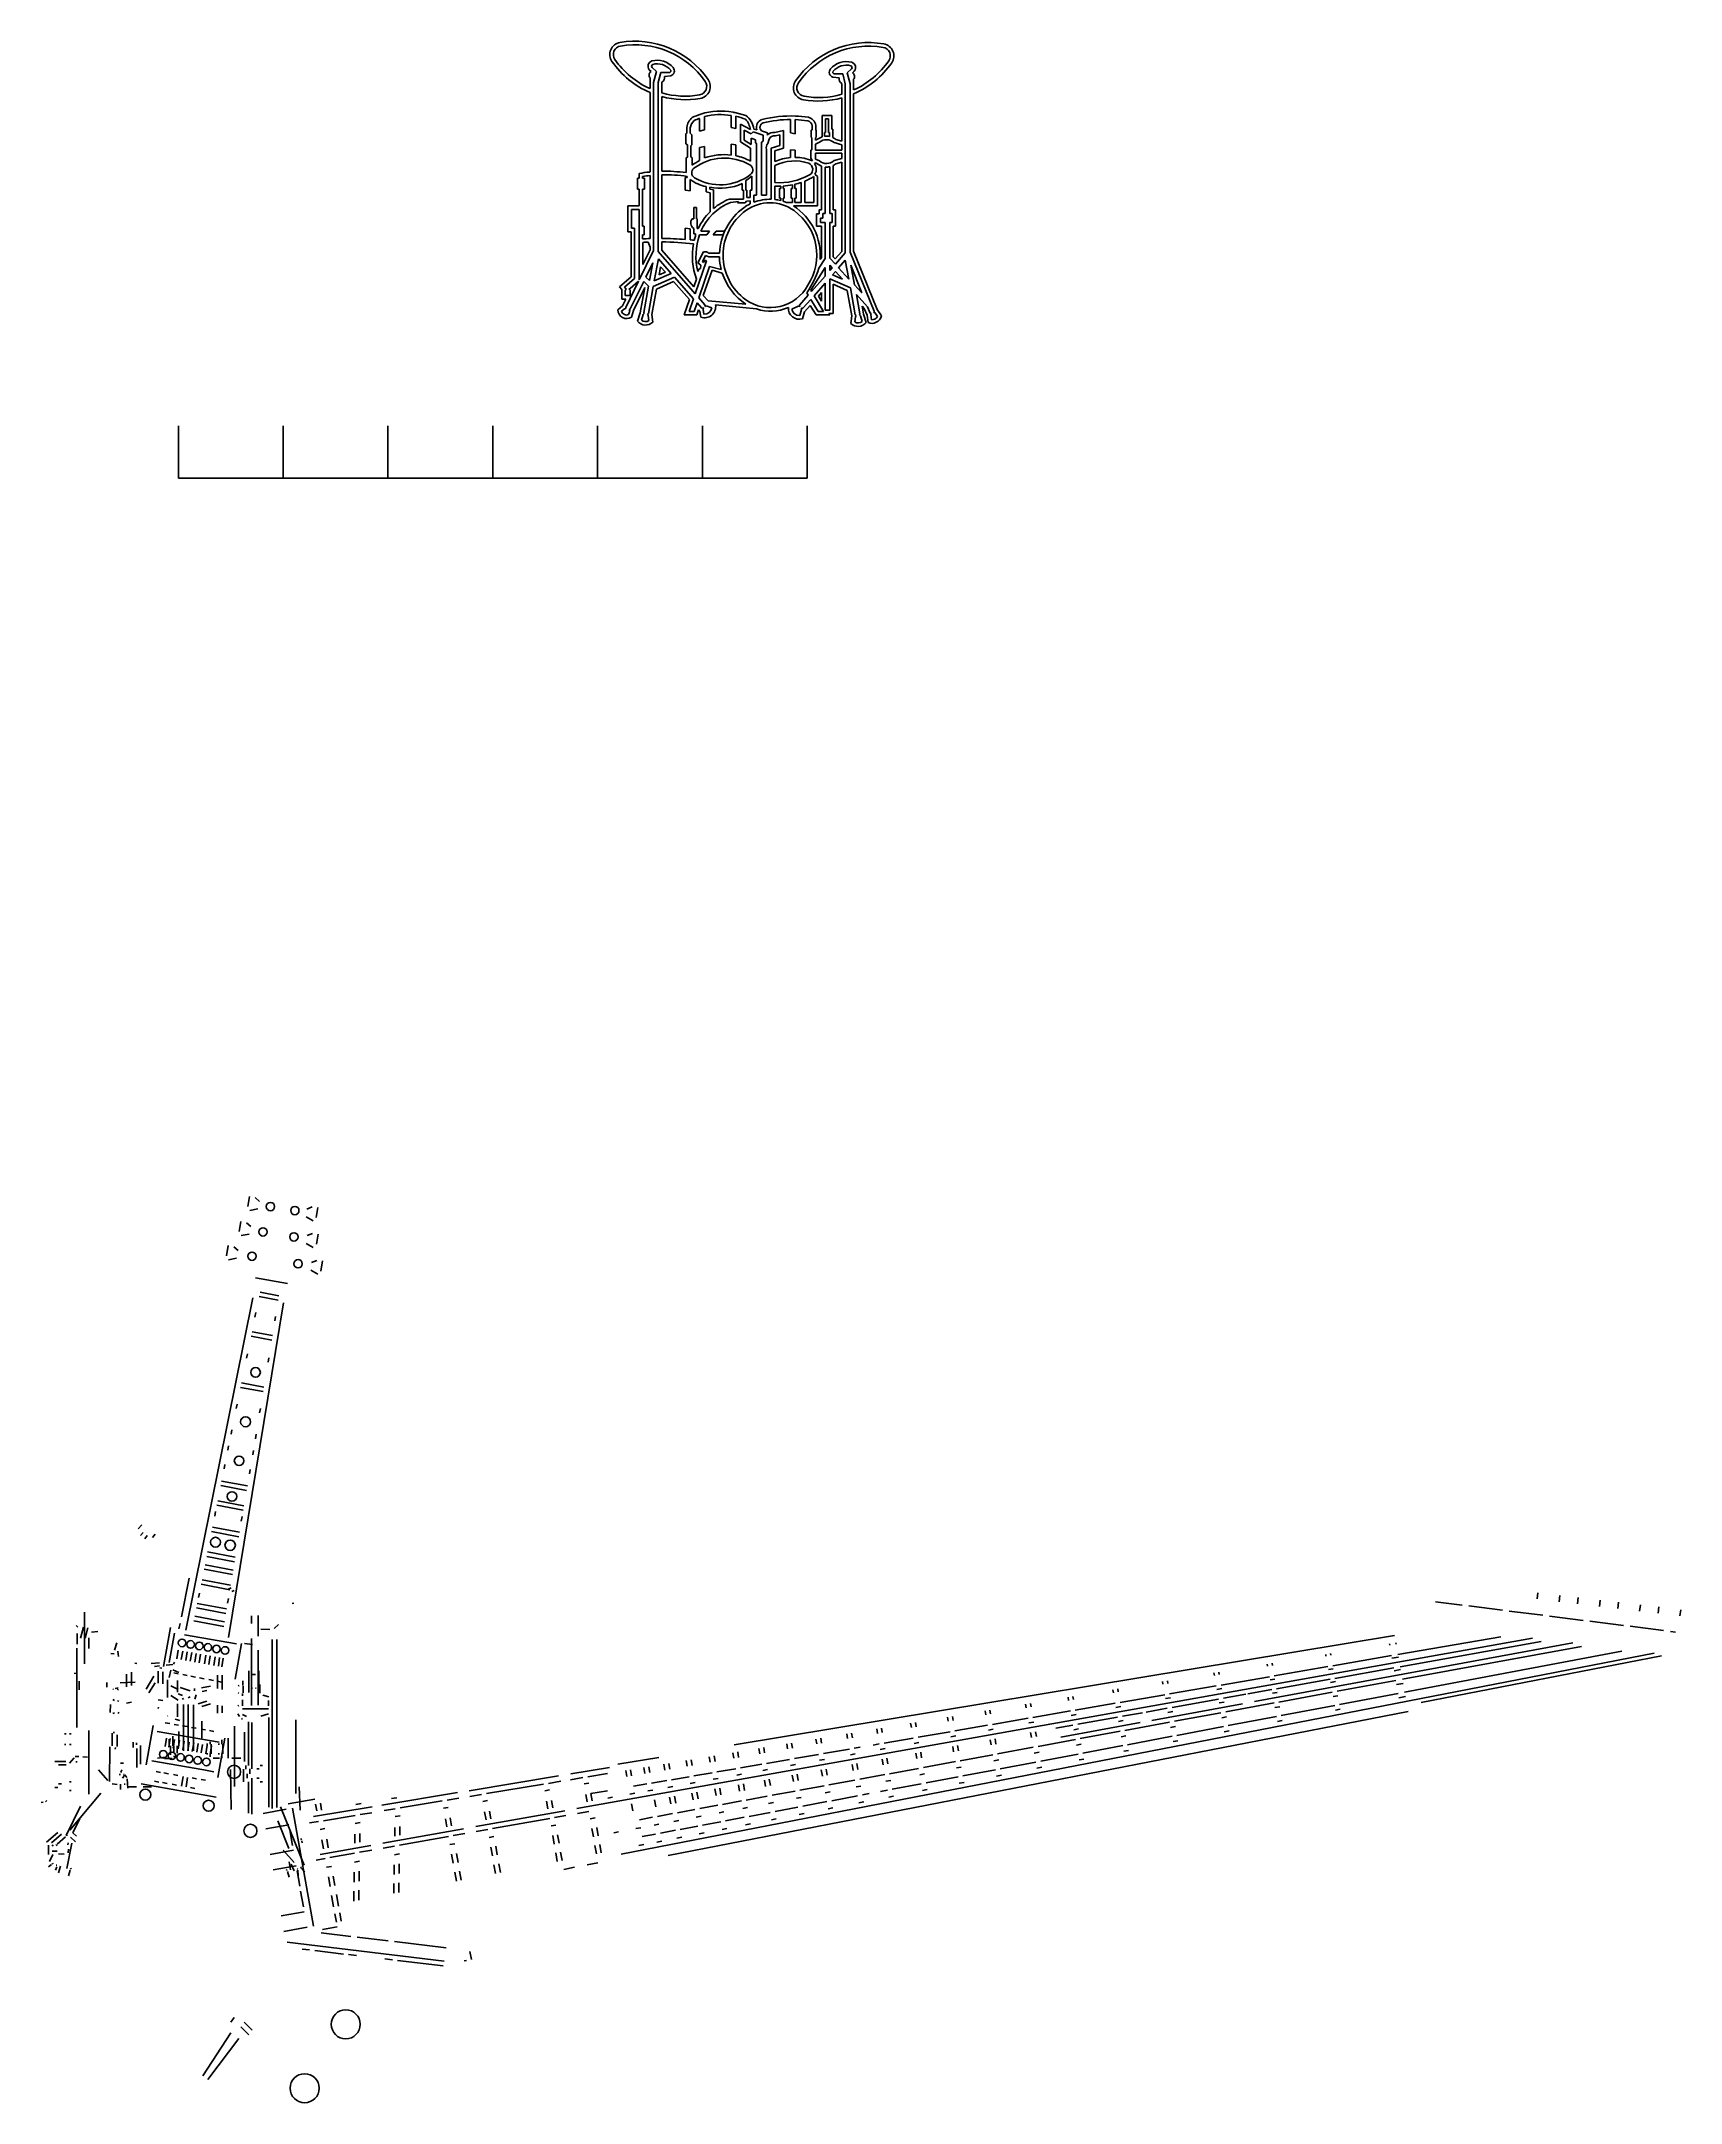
# Model space of a CAD drawing. Header units: metres. Extents: x -2.6 to 28.7, y -4 to 35.3.
import ezdxf

# ---------------------------------------------------------------- set-up
doc = ezdxf.new("R2010")
doc.units = ezdxf.units.M

msp = doc.modelspace()

# ---------------------------------------------------------------- linework, layer by layer
at = {"layer": 'MCD_Layer_0'}
for p, q in [((8.988104, 34.796639), (9.020216, 34.761863)), ((9.002, 34.639894), (9.002, 34.435126)), ((9.12404, 34.763303), (9.040016, 34.839839)), ((9.06968, 34.550542), (9.12404, 34.763303)), ((9.20648, 34.745879), (9.15968, 34.550542)), ((9.379424, 34.746239), (9.20648, 34.745879)), ((9.276104, 34.667039), (9.398504, 34.681439)), ((12.612513, 34.641407), (12.490112, 34.655806)), ((12.509192, 34.720607), (12.682137, 34.720247)), ((12.682137, 34.720247), (12.728936, 34.524911)), ((12.764576, 34.73767), (12.8486, 34.814206)), ((12.818935, 34.524911), (12.764576, 34.73767)), ((12.900513, 34.771007), (12.868401, 34.736231)), ((9.001928, 34.361182), (9.001928, 32.846807)), ((9.06968, 31.344886), (9.06968, 34.550542)), ((9.15968, 34.550542), (9.15968, 31.325878)), ((9.22736, 34.353262), (9.22736, 34.559327)), ((9.227432, 32.858686), (9.227432, 34.282991)), ((12.661184, 34.257287), (12.661184, 33.431951)), ((12.661256, 34.327631), (12.661256, 34.533694)), ((12.728936, 34.524911), (12.728936, 31.300246)), ((12.818935, 31.317814), (12.818935, 34.524911)), ((12.886617, 34.614263), (12.886617, 34.409494)), ((12.886688, 31.33099), (12.886688, 34.33555)), ((9.948368, 33.623326), (9.948368, 33.867263)), ((10.041392, 33.902398), (10.041392, 33.647806)), ((10.551944, 33.694102), (10.551944, 33.92263)), ((10.830512, 33.922271), (10.619696, 33.978574)), ((10.641008, 33.908591), (10.641008, 33.677831)), ((11.68328, 33.84667), (11.68328, 33.590711)), ((11.772416, 33.574439), (11.772416, 33.844943)), ((12.284409, 33.925582), (12.284409, 33.514894)), ((12.4742, 33.925582), (12.284409, 33.925582)), ((12.406448, 33.857831), (12.352088, 33.857831)), ((12.352088, 33.857831), (12.352088, 33.597334)), ((12.406448, 33.597334), (12.406448, 33.857831)), ((12.4742, 33.665086), (12.4742, 33.925582)), ((9.701264, 33.58603), (9.685137, 33.572062)), ((9.685137, 33.572062), (9.685137, 33.383134)), ((9.701264, 33.696406), (9.701264, 33.58603)), ((9.769016, 33.689998), (9.769016, 33.58351)), ((9.769016, 33.58351), (9.797024, 33.556438)), ((9.797024, 33.556438), (9.797024, 33.36031)), ((10.041392, 33.647806), (9.948368, 33.623326)), ((10.641008, 33.677831), (10.551944, 33.694102)), ((10.727624, 33.417263), (10.727624, 33.757678)), ((10.727624, 33.757678), (10.917344, 33.65407)), ((10.795304, 33.643631), (10.929729, 33.570262)), ((10.795304, 33.454702), (10.795304, 33.643631)), ((10.934408, 33.367582), (10.795304, 33.454702)), ((10.929729, 33.570262), (10.970263, 33.609646)), ((11.0162, 33.45715), (10.934408, 33.492359)), ((10.934408, 33.492359), (10.934408, 33.367582)), ((10.970263, 33.609646), (11.159624, 33.549527)), ((11.038088, 33.652126), (10.984089, 33.664295)), ((11.0162, 33.405814), (11.0162, 33.45715)), ((11.242064, 33.594382), (11.12888, 33.630238)), ((11.159624, 33.549527), (11.159624, 33.430727)), ((11.242064, 33.545999), (11.242064, 33.594382)), ((11.251856, 33.385798), (11.276336, 33.468454)), ((11.549648, 33.633622), (11.38088, 33.601438)), ((11.393552, 33.534983), (11.481968, 33.55183)), ((11.481968, 33.55183), (11.481968, 33.349151)), ((11.549648, 33.299182), (11.549648, 33.633622)), ((11.68328, 33.590711), (11.772416, 33.574439)), ((12.097136, 33.649463), (12.079136, 33.643198)), ((12.079136, 33.643198), (12.079136, 33.508919)), ((12.079136, 33.508919), (12.091305, 33.499558)), ((12.091305, 33.499558), (12.091305, 33.268438)), ((12.098504, 33.722614), (12.097136, 33.649463)), ((12.284409, 33.514894), (12.158984, 33.449375)), ((12.158984, 33.495958), (12.170432, 33.508487)), ((12.158984, 33.449375), (12.158984, 33.495958)), ((12.164312, 33.649534), (12.164312, 33.738166)), ((12.170432, 33.637006), (12.164312, 33.649534)), ((12.170432, 33.508487), (12.170432, 33.637006)), ((12.352088, 33.597334), (12.334593, 33.597334)), ((12.334593, 33.597334), (12.334593, 33.526342)), ((12.424593, 33.597334), (12.406448, 33.597334)), ((12.424593, 33.523318), (12.424593, 33.597334)), ((12.492344, 33.665086), (12.4742, 33.665086)), ((12.492344, 33.500782), (12.492344, 33.665086)), ((12.661184, 33.431951), (12.54656, 33.466006)), ((9.685137, 33.383134), (9.715304, 33.363406)), ((9.715304, 33.127606), (9.68852, 33.115438)), ((9.68852, 33.115438), (9.68852, 32.832407)), ((9.715304, 33.363406), (9.715304, 33.127606)), ((9.797024, 33.36031), (9.783056, 33.34123)), ((9.783056, 33.34123), (9.783056, 33.132359)), ((9.783056, 33.132359), (9.805448, 33.118031)), ((9.805448, 33.118031), (9.805448, 32.973958)), ((9.948368, 33.310198), (10.041392, 33.332663)), ((9.948368, 33.063311), (9.948368, 33.310198)), ((10.041392, 33.332663), (10.041392, 33.11299)), ((10.551944, 33.374063), (10.641008, 33.362686)), ((10.551944, 33.165478), (10.551944, 33.374063)), ((10.641008, 33.362686), (10.641008, 33.154534)), ((10.917344, 33.29839), (10.727624, 33.417263)), ((10.917344, 33.050926), (10.917344, 33.29839)), ((11.036288, 33.37939), (11.0162, 33.405814)), ((11.036504, 33.28615), (11.036288, 33.37939)), ((11.036504, 32.403575), (11.036504, 33.28615)), ((11.159624, 33.430727), (11.126504, 33.416111)), ((11.126504, 33.416111), (11.126504, 33.28615)), ((11.126504, 33.28615), (11.126504, 32.403575)), ((11.225936, 32.403575), (11.225936, 33.277367)), ((11.481968, 33.349151), (11.315936, 33.29803)), ((11.315936, 33.29803), (11.315936, 32.323798)), ((11.383615, 33.248062), (11.549648, 33.299182)), ((11.383615, 33.042718), (11.383615, 33.248062)), ((11.68328, 33.27067), (11.68328, 33.120623)), ((11.772416, 33.259295), (11.68328, 33.27067)), ((11.772416, 33.123862), (11.772416, 33.259295)), ((12.091305, 33.268438), (12.073016, 33.259078)), ((12.073016, 33.259078), (12.073016, 33.109102)), ((12.073016, 33.109102), (12.104696, 33.05755)), ((12.158984, 33.374783), (12.234152, 33.41071)), ((12.158984, 33.262607), (12.158984, 33.374783)), ((12.659673, 33.262607), (12.158984, 33.262607)), ((12.659673, 33.204359), (12.158984, 33.204359)), ((12.158984, 33.204359), (12.158984, 33.092182)), ((12.158984, 33.092182), (12.234152, 33.056254)), ((12.513225, 33.405238), (12.659673, 33.361751)), ((12.513225, 33.061727), (12.659673, 33.105214)), ((12.659673, 33.361751), (12.659673, 33.262607)), ((12.659673, 33.105214), (12.659673, 33.204359)), ((8.793128, 32.723902), (8.760224, 32.723902)), ((8.760224, 32.723902), (8.760224, 32.519782)), ((8.793128, 32.816638), (8.793128, 32.723902)), ((8.86088, 32.759038), (8.86088, 32.723902)), ((8.86088, 32.723902), (8.893712, 32.723902)), ((8.893712, 32.723902), (8.893712, 32.519782)), ((9.001928, 32.846807), (8.990408, 32.843998)), ((9.002, 31.574566), (9.002, 32.77711)), ((9.22736, 32.79115), (9.22736, 31.577158)), ((9.673688, 32.498039), (9.673688, 32.73751)), ((9.673688, 32.73751), (9.708104, 32.73751)), ((9.708104, 32.73751), (9.708104, 32.761486)), ((9.76952, 32.704174), (9.76952, 32.482703)), ((10.829, 32.683078), (10.829, 32.495086)), ((10.946575, 32.495086), (10.946575, 32.768039)), ((11.383615, 32.968054), (11.383615, 32.641175)), ((11.956664, 32.671846), (11.956664, 32.264326)), ((12.12932, 32.264326), (12.12932, 32.758822)), ((12.159704, 33.01939), (12.139759, 33.006574)), ((12.149696, 32.800582), (12.197001, 32.758822)), ((12.274184, 32.955598), (12.159704, 33.01939)), ((12.197001, 32.758822), (12.197001, 32.196646)), ((12.274184, 32.122847), (12.274184, 32.955598)), ((12.341864, 32.93983), (12.341864, 32.055166)), ((12.431864, 32.055166), (12.431864, 32.945158)), ((12.499616, 32.969854), (12.499616, 32.122847)), ((12.661184, 33.035014), (12.54656, 33.000958)), ((12.661184, 31.325662), (12.661184, 33.035014)), ((8.760224, 32.519782), (8.791327, 32.519782)), ((8.791327, 32.519782), (8.791327, 32.19967)), ((8.893712, 32.519782), (8.859079, 32.519782)), ((8.859079, 32.519782), (8.859079, 31.81231)), ((9.76952, 32.482703), (9.673688, 32.498039)), ((10.072928, 32.46535), (10.072928, 32.567806)), ((10.147017, 32.447639), (10.072928, 32.46535)), ((10.14068, 32.518846), (10.14068, 32.552182)), ((10.214768, 32.501134), (10.14068, 32.518846)), ((10.147017, 32.083606), (10.147017, 32.447639)), ((10.214768, 32.148623), (10.214768, 32.501134)), ((10.783424, 32.327614), (10.515368, 32.327614)), ((10.69112, 32.278582), (10.54028, 32.26483)), ((10.67132, 32.254246), (10.69112, 32.278582)), ((10.76132, 32.623894), (10.76132, 32.495086)), ((10.76132, 32.495086), (10.783424, 32.495086)), ((10.783424, 32.495086), (10.783424, 32.327614)), ((10.845776, 32.290678), (10.818056, 32.258278)), ((10.829, 32.495086), (10.851105, 32.495086)), ((10.912736, 32.291686), (10.845776, 32.290678)), ((10.851105, 32.495086), (10.851105, 32.359006)), ((10.851105, 32.359006), (10.912736, 32.359942)), ((10.912736, 32.359942), (10.912736, 32.495086)), ((10.912736, 32.495086), (10.946575, 32.495086)), ((10.914176, 32.236894), (10.912736, 32.291686)), ((10.980416, 32.403575), (11.036504, 32.403575)), ((10.980416, 32.266054), (10.980416, 32.403575)), ((11.126504, 32.403575), (11.225936, 32.403575)), ((11.383615, 32.319046), (11.383615, 32.573566)), ((11.497376, 32.526478), (11.472248, 32.526478)), ((11.472248, 32.526478), (11.472248, 32.346766)), ((11.472248, 32.346766), (11.497376, 32.346766)), ((11.497376, 32.572702), (11.497376, 32.526478)), ((11.497376, 32.346766), (11.497376, 32.298526)), ((11.541296, 32.574934), (11.541296, 32.526478)), ((11.541296, 32.526478), (11.562248, 32.526478)), ((11.541296, 32.346766), (11.541296, 32.286214)), ((11.562248, 32.346766), (11.541296, 32.346766)), ((11.562248, 32.526478), (11.562248, 32.346766)), ((11.603648, 32.264326), (11.723384, 32.264326)), ((11.698256, 32.526478), (11.723384, 32.526478)), ((11.698256, 32.346766), (11.698256, 32.526478)), ((11.723384, 32.346766), (11.698256, 32.346766)), ((11.723384, 32.526478), (11.723384, 32.599774)), ((11.723384, 32.264326), (11.723384, 32.346766)), ((11.767303, 32.526478), (11.767303, 32.609638)), ((11.788256, 32.526478), (11.767303, 32.526478)), ((11.767303, 32.264326), (11.767303, 32.346766)), ((11.767303, 32.346766), (11.788256, 32.346766)), ((11.888985, 32.264326), (11.767303, 32.264326)), ((11.788256, 32.346766), (11.788256, 32.526478)), ((11.888985, 32.645278), (11.888985, 32.264326)), ((11.956664, 32.264326), (12.12932, 32.264326)), ((8.791327, 32.19967), (8.579359, 32.19967)), ((8.579359, 32.19967), (8.579359, 31.703662)), ((8.647112, 32.131918), (8.7968, 32.131918)), ((8.647112, 31.771414), (8.647112, 32.131918)), ((8.7968, 32.131918), (8.7968, 30.788614)), ((9.806528, 31.950262), (9.835328, 31.950262)), ((9.835328, 32.168206), (9.887816, 32.168206)), ((9.835328, 31.950262), (9.835328, 32.168206)), ((9.887816, 32.168206), (9.887816, 31.948534)), ((9.887816, 31.948534), (9.901712, 31.948534)), ((9.901712, 31.948534), (9.901712, 31.76731)), ((10.818056, 32.258278), (10.67132, 32.254246)), ((12.197001, 32.196646), (11.739224, 32.196646)), ((12.181952, 31.812814), (12.181952, 32.049263)), ((12.181952, 32.049263), (12.227097, 32.049263)), ((12.227097, 32.049263), (12.227097, 32.122847)), ((12.227097, 32.122847), (12.274184, 32.122847)), ((12.252152, 31.965023), (12.252152, 31.880494)), ((12.30068, 31.965023), (12.252152, 31.965023)), ((12.252152, 31.880494), (12.341864, 31.880494)), ((12.30068, 32.055166), (12.30068, 31.965023)), ((12.341864, 32.055166), (12.30068, 32.055166)), ((12.341864, 31.880494), (12.341864, 31.192822)), ((12.476864, 32.055166), (12.431864, 32.055166)), ((12.431864, 31.880494), (12.476864, 31.880494)), ((12.431864, 31.201318), (12.431864, 31.880494)), ((12.476864, 31.880494), (12.476864, 32.055166)), ((12.499616, 32.122847), (12.544399, 32.122847)), ((12.544399, 32.122847), (12.544399, 31.812814)), ((8.579359, 31.703662), (8.639049, 31.703662)), ((8.639049, 31.703662), (8.639049, 30.844198)), ((8.7068, 31.771414), (8.647112, 31.771414)), ((8.7068, 30.81295), (8.7068, 31.771414)), ((8.859079, 31.81231), (8.891048, 31.81231)), ((8.891048, 31.643614), (8.859079, 31.643614)), ((8.859079, 31.643614), (8.859079, 31.568662)), ((8.864552, 31.080503), (8.864552, 31.501126)), ((8.891048, 31.81231), (8.891048, 31.643614)), ((8.965928, 31.50559), (9.001928, 31.412422)), ((9.22736, 31.509694), (9.22736, 31.351366)), ((9.673688, 31.77415), (9.76952, 31.761406)), ((9.673688, 31.557863), (9.673688, 31.77415)), ((9.76952, 31.761406), (9.76952, 31.54951)), ((9.835184, 31.66291), (9.835184, 31.768678)), ((9.868232, 31.66291), (9.835184, 31.66291)), ((9.868232, 31.617982), (9.868232, 31.66291)), ((9.901712, 31.76731), (9.922016, 31.76731)), ((10.082792, 31.643974), (9.947433, 31.643974)), ((9.971984, 31.714607), (10.137656, 31.714607)), ((10.137656, 31.714607), (10.082792, 31.643974)), ((10.209152, 31.643974), (10.264448, 31.714607)), ((10.396856, 31.643974), (10.209152, 31.643974)), ((10.264448, 31.714607), (10.425728, 31.714607)), ((12.274184, 31.812814), (12.181952, 31.812814)), ((12.274184, 31.212478), (12.274184, 31.812814)), ((12.544399, 31.812814), (12.499616, 31.812814)), ((12.499616, 31.812814), (12.499616, 31.22731)), ((8.7968, 30.788614), (9.06968, 31.344886)), ((9.001928, 31.360582), (8.864552, 31.080503)), ((9.056072, 31.112758), (8.922009, 30.839518)), ((8.993361, 30.77299), (9.056072, 31.112758)), ((9.001928, 31.412422), (9.001928, 31.360582)), ((9.161336, 31.187567), (9.083576, 30.765934)), ((9.15968, 31.325878), (9.865424, 30.521998)), ((9.406928, 30.907846), (9.161336, 31.187567)), ((9.22736, 31.351366), (9.83864, 30.655055)), ((9.865424, 30.521998), (10.080128, 31.146238)), ((9.915536, 31.112542), (10.021233, 31.323862)), ((9.972416, 31.068334), (9.915536, 31.112542)), ((10.000928, 31.131838), (10.060905, 31.251863)), ((10.022528, 31.115062), (10.000928, 31.131838)), ((10.021233, 31.323862), (10.06328, 31.323862)), ((10.053704, 31.163086), (10.022528, 31.115062)), ((10.080128, 31.146238), (10.053704, 31.163086)), ((10.060905, 31.251863), (10.123328, 31.225438)), ((10.118576, 31.293118), (10.328168, 31.293118)), ((10.123328, 31.225438), (10.327375, 31.225438)), ((12.341864, 31.192822), (12.224577, 31.007854)), ((12.249056, 31.172878), (12.274184, 31.212478)), ((12.538496, 31.08331), (12.431864, 31.201318)), ((12.499616, 31.22731), (12.537776, 31.185046)), ((12.537776, 31.185046), (12.661184, 31.325662)), ((12.728936, 31.300246), (12.538496, 31.08331)), ((12.599264, 31.016134), (12.727281, 31.161934)), ((12.727281, 31.161934), (12.79388, 30.800854)), ((13.27808, 30.186046), (12.818935, 31.317814)), ((13.338057, 30.218518), (12.886688, 31.33099)), ((8.639049, 30.844198), (8.4188, 30.65563)), ((8.513048, 30.647206), (8.7068, 30.81295)), ((8.53688, 30.258838), (8.7824, 30.759238)), ((8.880609, 30.755062), (8.617737, 30.219238)), ((8.7824, 30.759238), (8.623281, 30.623086)), ((8.974064, 30.668014), (8.880609, 30.755062)), ((8.922009, 30.839518), (8.993361, 30.77299)), ((9.469209, 30.836926), (9.063848, 30.658942)), ((9.083576, 30.765934), (9.406928, 30.907846)), ((9.123968, 30.611351), (9.450992, 30.754918)), ((9.173431, 30.879334), (9.202664, 31.037807)), ((9.294968, 30.932686), (9.173431, 30.879334)), ((9.202664, 31.037807), (9.294968, 30.932686)), ((9.450992, 30.754918), (9.755048, 30.40867)), ((9.831872, 30.423862), (9.469209, 30.836926)), ((9.83864, 30.655055), (9.888608, 30.79747)), ((9.914528, 30.943054), (9.931304, 30.991942)), ((9.931304, 30.991942), (9.967304, 31.002238)), ((10.138592, 31.041838), (9.933896, 30.444022)), ((9.967304, 31.002238), (9.972416, 31.068334)), ((10.016264, 30.486286), (10.184888, 30.968039)), ((10.357976, 30.986758), (10.138592, 31.041838)), ((10.184888, 30.968039), (10.380367, 30.916846)), ((12.341864, 31.024774), (12.067688, 30.592414)), ((12.083888, 30.565486), (12.341864, 30.859318)), ((12.132416, 30.484414), (12.341864, 30.72295)), ((12.341864, 30.859318), (12.341864, 31.024774)), ((12.341864, 30.72295), (12.341864, 30.210382)), ((12.431864, 31.06711), (12.478736, 31.01527)), ((12.431864, 30.961846), (12.431864, 31.06711)), ((12.478736, 31.01527), (12.431864, 30.961846)), ((12.431864, 30.805822), (12.824768, 30.63331)), ((12.431864, 30.210382), (12.431864, 30.805822)), ((12.539504, 30.948022), (12.481688, 30.882214)), ((12.481688, 30.882214), (12.67616, 30.796822)), ((12.499616, 30.14263), (12.499616, 30.70207)), ((12.499616, 30.70207), (12.764648, 30.585718)), ((12.67616, 30.796822), (12.539504, 30.948022)), ((12.79388, 30.800854), (12.599264, 31.016134)), ((12.836504, 31.063726), (12.907137, 30.688534)), ((13.045953, 30.537046), (12.836504, 31.063726)), ((12.907137, 30.688534), (13.045953, 30.537046)), ((8.4188, 30.65563), (8.461136, 30.603719)), ((8.461136, 30.603719), (8.461136, 30.42055)), ((8.461136, 30.42055), (8.540768, 30.42055)), ((8.540768, 30.42055), (8.47604, 30.288502)), ((8.54588, 30.606958), (8.513048, 30.647206)), ((8.528889, 30.585286), (8.54588, 30.606958)), ((8.528889, 30.488302), (8.528889, 30.585286)), ((8.623713, 30.488302), (8.528889, 30.488302)), ((8.623281, 30.623086), (8.596856, 30.617111)), ((8.596856, 30.617111), (8.623713, 30.588166)), ((8.623713, 30.588166), (8.623713, 30.488302)), ((8.684049, 30.20059), (8.900192, 30.64123)), ((8.900192, 30.64123), (8.810768, 30.156382)), ((8.881041, 30.163582), (8.974064, 30.668014)), ((9.063848, 30.658942), (8.969528, 30.147238)), ((9.034688, 30.127222), (9.123968, 30.611351)), ((9.755048, 30.40867), (9.654753, 30.115918)), ((9.749576, 30.183598), (9.831872, 30.423862)), ((9.900272, 30.345886), (9.844688, 30.183598)), ((9.988472, 30.245446), (9.900272, 30.345886)), ((9.933896, 30.444022), (10.050536, 30.311182)), ((10.110152, 30.387574), (10.016264, 30.486286)), ((10.050536, 30.311182), (10.05248, 30.280366)), ((10.831592, 30.32191), (10.110152, 30.387574)), ((10.25228, 30.308878), (11.031536, 30.230326)), ((12.021536, 30.494422), (11.852048, 30.30139)), ((11.852048, 30.30139), (11.860256, 30.277702)), ((11.920664, 30.243214), (12.070064, 30.413422)), ((11.952416, 30.176686), (12.059768, 30.298942)), ((11.994536, 30.539422), (12.021536, 30.494422)), ((12.059768, 30.298942), (12.169497, 30.115918)), ((12.067688, 30.592414), (12.083888, 30.565486)), ((12.070064, 30.413422), (12.207872, 30.183598)), ((12.312777, 30.183598), (12.132416, 30.484414)), ((12.274113, 30.543094), (12.215936, 30.476854)), ((12.215936, 30.476854), (12.274113, 30.379942)), ((12.274113, 30.543094), (12.274113, 30.379942)), ((12.764648, 30.585718), (12.853856, 30.101518)), ((12.824768, 30.63331), (12.919088, 30.121606)), ((12.939824, 30.505078), (13.1492, 30.273454)), ((13.007576, 30.13795), (12.939824, 30.505078)), ((8.47604, 30.288502), (8.385896, 30.214846)), ((8.458256, 30.186478), (8.517223, 30.234718)), ((8.517223, 30.234718), (8.54084, 30.23875)), ((8.54084, 30.23875), (8.53688, 30.258838)), ((8.615576, 30.19051), (8.591959, 30.122182)), ((8.617737, 30.219238), (8.603767, 30.222694)), ((8.603767, 30.222694), (8.615576, 30.19051)), ((8.647256, 30.074806), (8.684049, 30.20059)), ((8.810768, 30.156382), (8.760728, 29.999782)), ((8.83712, 30.017926), (8.870096, 30.125854)), ((8.870096, 30.125854), (8.889896, 30.141622)), ((8.889896, 30.141622), (8.881041, 30.163582)), ((8.969528, 30.147238), (8.951529, 30.132622)), ((8.951529, 30.132622), (8.966936, 30.107854)), ((8.966936, 30.107854), (8.980112, 30.008926)), ((9.052328, 29.980054), (9.034688, 30.127222)), ((9.654753, 30.115918), (9.893144, 30.115918)), ((9.844688, 30.183598), (9.749576, 30.183598)), ((9.893144, 30.115918), (9.92648, 30.213334)), ((9.92648, 30.213334), (9.951896, 30.184462)), ((9.951896, 30.184462), (9.972343, 30.072718)), ((10.021879, 30.250918), (9.988472, 30.245446)), ((10.01468, 30.217726), (10.021879, 30.250918)), ((10.03088, 30.129238), (10.01468, 30.217726)), ((10.05248, 30.280366), (10.074152, 30.287782)), ((10.074152, 30.287782), (10.178696, 30.250918)), ((11.831673, 30.281878), (11.709919, 30.225286)), ((11.860256, 30.277702), (11.831673, 30.281878)), ((11.857737, 30.103606), (11.89496, 30.219238)), ((11.89496, 30.219238), (11.89496, 30.24847)), ((11.89496, 30.24847), (11.920664, 30.243214)), ((11.910007, 30.044998), (11.952416, 30.176686)), ((12.169497, 30.115918), (12.43244, 30.115918)), ((12.207872, 30.183598), (12.312777, 30.183598)), ((12.341864, 30.210382), (12.431864, 30.210382)), ((12.43244, 30.115918), (12.416385, 30.14263)), ((12.416385, 30.14263), (12.499616, 30.14263)), ((12.853856, 30.101518), (12.836288, 29.954422)), ((12.921679, 30.082222), (12.908504, 29.983294)), ((12.919088, 30.121606), (12.937088, 30.10699)), ((12.937088, 30.10699), (12.921679, 30.082222)), ((12.99872, 30.11599), (13.007576, 30.13795)), ((13.01852, 30.100222), (12.99872, 30.11599)), ((13.051497, 29.992294), (13.01852, 30.100222)), ((13.077776, 30.130822), (13.049768, 30.282382)), ((13.049768, 30.282382), (13.091168, 30.23659)), ((13.127816, 29.97415), (13.077776, 30.130822)), ((13.091168, 30.23659), (13.144016, 30.11095)), ((13.144016, 30.11095), (13.163528, 29.970478)), ((13.1492, 30.273454), (13.201689, 30.148678)), ((13.201689, 30.148678), (13.21904, 30.14155)), ((13.21904, 30.14155), (13.215584, 30.123766)), ((13.215584, 30.123766), (13.226025, 30.024334)), ((13.275921, 30.165526), (13.27808, 30.186046)), ((13.291184, 30.161278), (13.275921, 30.165526)), ((13.343744, 30.087694), (13.291184, 30.161278)), ((13.420135, 30.097342), (13.338057, 30.218518)), ((0, 27), (0, 28)), ((2, 27), (2, 28)), ((4, 27), (4, 28)), ((6, 27), (6, 28)), ((8, 27), (8, 28)), ((10, 27), (10, 28)), ((12, 27), (12, 28)), ((12, 27), (0, 27)), ((1.358603, 13.2957), (1.325602, 13.1017)), ((1.364901, 13.026402), (1.515001, 13.055901)), ((1.547401, 13.200699), (1.4657, 13.271099)), ((2.551702, 13.0942), (2.451902, 13.0534)), ((2.630798, 12.8892), (2.661098, 13.083599)), ((1.192999, 12.816), (1.16, 12.622)), ((1.3818, 12.721001), (1.3001, 12.791401)), ((2.436602, 12.9058), (2.5697, 12.8302)), ((0.9505, 12.3563), (0.9175, 12.1623)), ((1.139301, 12.261299), (1.057602, 12.331699)), ((1.199301, 12.5467), (1.349401, 12.5762)), ((2.441502, 12.398399), (2.574501, 12.3228)), ((2.556501, 12.5868), (2.456701, 12.546001)), ((2.635601, 12.381701), (2.665899, 12.5762)), ((0.9568, 12.087), (1.106901, 12.116501)), ((2.525602, 11.885502), (2.658602, 11.8099)), ((2.640699, 12.0739), (2.5408, 12.0331)), ((2.7197, 11.868801), (2.75, 12.063301)), ((2.079, 11.6348), (1.4685, 11.7425)), ((1.919102, 11.398201), (1.559002, 11.466599)), ((1.423601, 11.360699), (0.1392, 5.0198)), ((0.956402, 4.8757), (2.0058, 11.2659)), ((1.4618, 10.991501), (1.4792, 11.076401)), ((1.541702, 11.381701), (1.905102, 11.312698)), ((1.3873, 10.6283), (1.779999, 10.553699)), ((1.793999, 10.639301), (1.404701, 10.7132)), ((1.854301, 11.005199), (1.840302, 10.919701)), ((1.300999, 10.206799), (1.3183, 10.291698)), ((1.7241, 10.2146), (1.709999, 10.129101)), ((1.617798, 9.568901), (1.187099, 9.6507)), ((1.204399, 9.7356), (1.631901, 9.6544)), ((1.1217, 9.331902), (1.104301, 9.247)), ((1.550701, 9.1623), (1.5648, 9.2477)), ((1.021603, 8.843201), (1.0042, 8.758301)), ((1.469601, 8.669899), (1.483799, 8.7554)), ((0.958603, 8.535801), (0.941801, 8.450899)), ((1.4179, 8.3605), (1.432701, 8.445801)), ((0.870998, 8.092699), (0.887798, 8.1777)), ((1.370499, 8.086102), (1.355701, 8.000698)), ((1.25, 7.389599), (0.7507, 7.484402)), ((0.8085, 7.777302), (1.3009, 7.6838)), ((1.315601, 7.769199), (0.825401, 7.862301)), ((0.692999, 7.194099), (0.709999, 7.2791)), ((0.733799, 7.399401), (1.235201, 7.304199)), ((1.214199, 7.183399), (1.2001, 7.0979)), ((-0.765499, 6.953199), (-0.6985, 7.027802)), ((-0.671, 6.8822), (-0.725, 6.820599)), ((-0.643398, 6.762501), (-0.5994, 6.826302)), ((-0.444798, 6.846699), (-0.493799, 6.7841)), ((0.633799, 6.8969), (1.1502, 6.7988)), ((1.164499, 6.8843), (0.6506, 6.9818)), ((1.0711, 6.323399), (0.539402, 6.4244)), ((0.556402, 6.5093), (1.085402, 6.408899)), ((0.058201, 5.274399), (0.206699, 6.0082)), ((0.450401, 5.9786), (0.9965, 5.874901)), ((1.030302, 6.077801), (0.4907, 6.1803)), ((0.507601, 6.2652), (1.044502, 6.1633)), ((0.360201, 5.527401), (0.921, 5.421)), ((0.3995, 5.7239), (0.3825, 5.638901)), ((0.982302, 5.7894), (0.433401, 5.8936)), ((0.939602, 5.5331), (0.9538, 5.618599)), ((1.004279, 5.826774), (0.945479, 5.791374)), ((1.020078, 5.753973), (1.062778, 5.775474)), ((2.2031, 5.5327), (2.170099, 5.5238)), ((23.994854, 5.558412), (24.503914, 5.494336)), ((25.932217, 5.612962), (25.947212, 5.731771)), ((26.365627, 5.679027), (26.350632, 5.560216)), ((26.701881, 5.52213), (26.716877, 5.640941)), ((27.135277, 5.588296), (27.120277, 5.469487)), ((27.471546, 5.431302), (27.486542, 5.550111)), ((-1.792821, 4.375674), (-1.792821, 5.361574)), ((0.0112, 5.0424), (0.031702, 5.143499)), ((0.865799, 5.0898), (0.2945, 5.1982)), ((0.311399, 5.283199), (0.8801, 5.1752)), ((0.9067, 5.335499), (0.343201, 5.442499)), ((1.395179, 5.143274), (1.395179, 5.289774)), ((1.520179, 5.297574), (1.520179, 4.899674)), ((1.827076, 5.05017), (1.9111, 5.126706)), ((24.629356, 5.47858), (25.273109, 5.397534)), ((25.398041, 5.381791), (26.041992, 5.30078)), ((26.166924, 5.285035), (26.810581, 5.203975)), ((26.936237, 5.188153), (27.578854, 5.107213)), ((27.904942, 5.497466), (27.889942, 5.378655)), ((28.241196, 5.340571), (28.256191, 5.459382)), ((28.674606, 5.406638), (28.659611, 5.287827)), ((-1.949396, 5.109139), (-1.917284, 5.074363)), ((-1.9355, 4.952394), (-1.9355, 4.747626)), ((-1.86782, 4.863042), (-1.81346, 5.075803)), ((-1.73102, 5.058379), (-1.77782, 4.863042)), ((-1.71014, 4.665762), (-1.71014, 4.871827)), ((-1.661396, 4.979539), (-1.538996, 4.993939)), ((-1.173822, 4.776773), (-1.219121, 4.633473)), ((-0.2824, 4.323), (-0.150499, 5.0709)), ((-0.1735, 4.3993), (-0.074299, 4.962)), ((0.117498, 4.9282), (1.107201, 4.7537)), ((0.437579, 4.766373), (0.467578, 4.767373)), ((1.2047, 4.7652), (1.084301, 4.082001)), ((1.415701, 4.743299), (1.258301, 4.7596)), ((1.395179, 3.577374), (1.395179, 4.860474)), ((1.571692, 5.033107), (1.744637, 5.032747)), ((1.791436, 4.837411), (1.791436, 1.612746)), ((1.881435, 1.630314), (1.881435, 4.837411)), ((7.604599, 1.612223), (25.844044, 4.865087)), ((10.608769, 2.827149), (23.212784, 4.917977)), ((20.541336, 3.656013), (26.614342, 4.773557)), ((23.118786, 4.731217), (23.11441, 4.756034)), ((23.237736, 4.776462), (23.241974, 4.752431)), ((23.277309, 4.552023), (25.238434, 4.889901)), ((26.00808, 4.79917), (23.318325, 4.319412)), ((27.705742, 5.091304), (28.346798, 5.010598)), ((28.475567, 4.994412), (28.575581, 4.981788)), ((-1.935572, 4.673682), (-1.935572, 3.159307)), ((-1.223121, 4.564974), (-1.286722, 4.572673)), ((-1.154922, 4.617373), (-1.141323, 4.514373)), ((-0.829921, 4.385174), (-0.793021, 4.379874)), ((-0.522822, 4.379274), (-0.363322, 4.394874)), ((-0.454122, 4.321574), (-0.359122, 4.333574)), ((-0.105422, 4.363774), (-0.234822, 4.345974)), ((-0.076821, 4.406474), (-0.092221, 4.367574)), ((-0.003, 4.633301), (-0.031099, 4.469601)), ((0.054201, 4.454599), (0.082302, 4.618299)), ((0.168398, 4.6031), (0.140499, 4.439301)), ((0.225901, 4.424299), (0.2537, 4.5881)), ((0.3377, 4.5732), (0.310999, 4.4093)), ((0.396301, 4.394199), (0.422901, 4.558201)), ((0.5208, 4.541), (0.495901, 4.376699)), ((0.5812, 4.361599), (0.606201, 4.5259)), ((0.701601, 4.5091), (0.677099, 4.3447)), ((0.762499, 4.3297), (0.7871, 4.493999)), ((0.856001, 4.481899), (0.830101, 4.317799)), ((1.520179, 4.636774), (1.520179, 3.584374)), ((8.448524, 0.743774), (28.16378, 4.579467)), ((20.788807, 4.329721), (20.78186, 4.369113)), ((20.87431, 4.3844), (20.881153, 4.345599)), ((21.902798, 4.521681), (21.897087, 4.554081)), ((21.989616, 4.569484), (21.995243, 4.537576)), ((22.030579, 4.337167), (23.154121, 4.53081)), ((23.162701, 4.48216), (23.285767, 4.504064)), ((26.777744, 4.708343), (23.360626, 4.079513)), ((27.551136, 4.618271), (23.404106, 3.832916)), ((28.307529, 4.527844), (23.71796, 3.634908)), ((-1.987022, 4.188073), (-1.950721, 4.199274)), ((-1.895322, 4.044474), (-1.896322, 3.880973)), ((-1.364023, 4.016374), (-1.367622, 3.929474)), ((-1.113721, 4.011774), (-0.823922, 4.021874)), ((-0.989132, 3.935826), (-0.989132, 4.179763)), ((-0.896108, 4.214898), (-0.896108, 3.960306)), ((-0.470922, 4.138874), (-0.612622, 3.892474)), ((-0.446721, 4.014974), (-0.564221, 3.819874)), ((-0.385556, 4.006602), (-0.385556, 4.23513)), ((-0.317804, 4.291074), (-0.352364, 4.298059)), ((-0.296492, 4.221091), (-0.296492, 3.990331)), ((-0.209876, 3.729763), (-0.209876, 4.070178)), ((-0.176721, 4.114474), (-0.141622, 4.255774)), ((-0.142196, 3.956131), (-0.007771, 3.882762)), ((-0.105022, 4.257073), (0.009978, 4.211073)), ((-0.086899, 4.1999), (-0.001699, 4.1838)), ((-0.017821, 4.053373), (-0.018121, 3.832473)), ((0.081501, 4.167999), (0.166599, 4.151901)), ((0.239201, 4.1381), (0.324301, 4.121901)), ((0.404701, 4.1068), (0.489799, 4.090601)), ((0.612148, 3.946122), (0.44338, 3.913938)), ((0.582001, 4.073101), (0.667099, 4.056999)), ((0.74578, 4.15917), (0.74578, 3.903211)), ((0.7479, 4.041599), (0.821602, 4.0277)), ((0.834916, 3.886939), (0.834916, 4.157443)), ((1.159636, 3.961963), (1.141636, 3.955698)), ((1.226812, 3.962034), (1.226812, 4.050666)), ((1.232932, 3.820987), (1.232932, 3.949506)), ((1.346909, 4.238082), (1.346909, 3.827394)), ((1.468948, 4.170331), (1.414588, 4.170331)), ((1.5367, 3.977586), (1.5367, 4.238082)), ((1.554844, 3.813282), (1.554844, 3.977586)), ((18.791527, 3.985569), (18.782375, 4.037469)), ((18.874924, 4.052772), (18.883968, 4.001464)), ((18.919308, 3.801055), (19.808212, 3.954239)), ((19.772873, 4.154647), (19.764801, 4.200441)), ((19.85725, 4.215727), (19.865219, 4.170524)), ((19.900558, 3.970116), (20.824142, 4.129313)), ((20.835136, 4.066976), (20.92738, 4.083443)), ((20.916489, 4.14519), (21.938137, 4.321273)), ((21.980522, 4.08088), (20.959938, 3.89879)), ((21.947964, 4.265532), (22.040321, 4.281919)), ((22.08382, 4.035225), (21.99157, 4.018248)), ((23.195259, 4.297509), (22.07288, 4.097268)), ((23.237682, 4.056919), (22.116379, 3.850574)), ((23.328068, 4.264165), (23.205124, 4.241572)), ((23.374256, 4.002205), (23.251434, 3.978923)), ((-1.300321, 3.443074), (-1.297721, 3.598374)), ((-1.236236, 3.89853), (-1.252363, 3.884562)), ((-1.252363, 3.695634), (-1.222196, 3.675906)), ((-1.150423, 3.917074), (-1.206623, 3.901774)), ((-1.168484, 3.89601), (-1.140476, 3.868938)), ((-1.140476, 3.67281), (-1.154444, 3.65373)), ((-0.989132, 3.622698), (-0.896108, 3.645163)), ((-0.385556, 3.686563), (-0.296492, 3.675186)), ((-0.384221, 3.518974), (-0.380521, 3.550374)), ((-0.003092, 3.680082), (-0.142196, 3.767202)), ((-0.020156, 3.363426), (-0.020156, 3.61089)), ((0.0787, 3.76965), (-0.003092, 3.804859)), ((0.032763, 3.922146), (0.222124, 3.862027)), ((0.098788, 3.69189), (0.0787, 3.718314)), ((0.099004, 2.716075), (0.099004, 3.59865)), ((0.222124, 3.743227), (0.189004, 3.728611)), ((0.189004, 3.59865), (0.189004, 2.716075)), ((0.288436, 2.716075), (0.288436, 3.589867)), ((0.304564, 3.858499), (0.304564, 3.906882)), ((0.314356, 3.698298), (0.338836, 3.780954)), ((0.544468, 3.661651), (0.378436, 3.61053)), ((0.446115, 3.560562), (0.612148, 3.611682)), ((0.456052, 3.847483), (0.544468, 3.86433)), ((0.74578, 3.58317), (0.74578, 3.433123)), ((0.834916, 3.436362), (0.834916, 3.571795)), ((1.153805, 3.580938), (1.135516, 3.571578)), ((1.141636, 3.821419), (1.153805, 3.812058)), ((1.221484, 3.761875), (1.221484, 3.808458)), ((1.221484, 3.575107), (1.221484, 3.687283)), ((1.414588, 3.909834), (1.397093, 3.909834)), ((1.487093, 3.909834), (1.468948, 3.909834)), ((1.723684, 3.744451), (1.60906, 3.778506)), ((1.722173, 3.674251), (1.722173, 3.575107)), ((16.182556, 3.535996), (16.17054, 3.604145)), ((16.262974, 3.61953), (16.274887, 3.551972)), ((16.990654, 3.675237), (16.979523, 3.738362)), ((17.071957, 3.753747), (17.082985, 3.691213)), ((17.11832, 3.490804), (17.880215, 3.621999)), ((17.844875, 3.822407), (17.834839, 3.879328)), ((17.894226, 3.542524), (17.986568, 3.55901)), ((17.927216, 3.895616), (17.937305, 3.8384)), ((17.972641, 3.637991), (18.826862, 3.785161)), ((20.306671, 3.612809), (18.576672, 3.294461)), ((18.839905, 3.711202), (18.932243, 3.727687)), ((18.964802, 3.543035), (19.852806, 3.70134)), ((19.820244, 3.885992), (19.912487, 3.902459)), ((19.865898, 3.627086), (19.958054, 3.644046)), ((19.945045, 3.717807), (20.376038, 3.794717)), ((20.912376, 3.628933), (19.990631, 3.459296)), ((20.867695, 3.882323), (20.413166, 3.801264)), ((20.97197, 3.830544), (20.879814, 3.813583)), ((21.020313, 3.556375), (20.928246, 3.538921)), ((22.024128, 3.833596), (21.004528, 3.645893)), ((22.06884, 3.580008), (21.050163, 3.387085)), ((22.131157, 3.766767), (22.03899, 3.749296)), ((23.281284, 3.809634), (22.161007, 3.597478)), ((23.418415, 3.751768), (23.295696, 3.727895)), ((-1.222196, 3.440106), (-1.24898, 3.427938)), ((-1.154444, 3.444859), (-1.132052, 3.430531)), ((-0.481298, 3.194799), (-0.613201, 2.446899)), ((-0.1663, 3.2346), (-0.2516, 3.249701)), ((-0.211022, 3.376173), (-0.201222, 3.383173)), ((0.0035, 3.2047), (-0.0819, 3.219799)), ((-0.059022, 3.321474), (0.025479, 3.291074)), ((0.165699, 3.1761), (0.0804, 3.1912)), ((0.3382, 3.1457), (0.252901, 3.1607)), ((0.446115, 3.280554), (0.446115, 2.953675)), ((1.073079, 3.186874), (1.073079, 2.034673)), ((1.135516, 3.421602), (1.167196, 3.37005)), ((1.222204, 3.33189), (1.202259, 3.319074)), ((1.722173, 3.516859), (1.221484, 3.516859)), ((1.221484, 3.404682), (1.296652, 3.368754)), ((1.336684, 2.435347), (1.336684, 3.268098)), ((1.404364, 3.25233), (1.404364, 2.367666)), ((1.575725, 3.374227), (1.722173, 3.417714)), ((1.723684, 1.638162), (1.723684, 3.347514)), ((2.240378, 1.896774), (2.240378, 3.307973)), ((23.469086, 3.464402), (9.350194, 0.717448)), ((13.419884, 3.147866), (13.434922, 3.062582)), ((13.989061, 3.158058), (13.974631, 3.239895)), ((14.067064, 3.255279), (14.081408, 3.173935)), ((14.693292, 3.279389), (14.679626, 3.356893)), ((14.772075, 3.372178), (14.785637, 3.295266)), ((14.820974, 3.094859), (15.44438, 3.202344)), ((15.409042, 3.402754), (15.396349, 3.474742)), ((15.488626, 3.491014), (15.50139, 3.41863)), ((15.536726, 3.218222), (16.217896, 3.335588)), ((16.233627, 3.246364), (16.325871, 3.262832)), ((16.310223, 3.351563), (17.025993, 3.474828)), ((16.749554, 3.14796), (17.073452, 3.205681)), ((18.354202, 3.253508), (16.841171, 2.975041)), ((17.04089, 3.390331), (17.133133, 3.406798)), ((17.165691, 3.222148), (17.926788, 3.357872)), ((17.941757, 3.272982), (18.034008, 3.28996)), ((18.019127, 3.374357), (18.398354, 3.441936)), ((18.919086, 3.26213), (18.066566, 3.105308)), ((18.469719, 3.454722), (18.872463, 3.526549)), ((18.886528, 3.44678), (18.978783, 3.463758)), ((19.02895, 3.179248), (18.936783, 3.161777)), ((19.898476, 3.442337), (19.011341, 3.279107)), ((19.945118, 3.177816), (19.0588, 3.009959)), ((20.007336, 3.364558), (19.915268, 3.347104)), ((20.958096, 3.369633), (20.037186, 3.19527)), ((21.06654, 3.294217), (20.97456, 3.276273)), ((22.176411, 3.510124), (22.084312, 3.492261)), ((-2.144372, 3.036402), (-2.177276, 3.036402)), ((-2.177276, 2.832282), (-2.146173, 2.832282)), ((-2.043788, 2.832282), (-2.078421, 2.832282)), ((-2.07662, 3.036402), (-2.043788, 3.036402)), ((-1.71014, 3.10365), (-1.71014, 1.889658)), ((-1.311222, 2.790774), (-1.318122, 2.130173)), ((-1.263812, 2.810539), (-1.263812, 3.05001)), ((-1.229396, 3.05001), (-1.229396, 3.073986)), ((-1.203422, 2.775173), (-1.206222, 2.744374)), ((-1.16798, 3.016674), (-1.16798, 2.795203)), ((-0.864572, 2.77785), (-0.864572, 2.880306)), ((-0.79682, 2.831346), (-0.79682, 2.864682)), ((-0.790483, 2.396106), (-0.790483, 2.760139)), ((-0.722732, 2.461123), (-0.722732, 2.813634)), ((0.7764, 2.877499), (-0.405098, 3.085899)), ((-0.253, 2.794899), (-0.2271, 2.959)), ((-0.1595, 2.9471), (-0.184099, 2.782799)), ((-0.17618, 2.936394), (-0.17618, 2.807586)), ((-0.154076, 2.807586), (-0.154076, 2.640114)), ((-0.1085, 2.995578), (-0.1085, 2.807586)), ((-0.0987, 2.7677), (-0.0742, 2.9321)), ((-0.086395, 2.807586), (-0.086395, 2.671506)), ((-0.024764, 2.672442), (-0.024764, 2.807586)), ((0.021702, 2.9151), (-0.003201, 2.7509)), ((0.009075, 2.807586), (0.009075, 3.080539)), ((0.082102, 2.7358), (0.107, 2.900099)), ((0.206699, 2.8825), (0.179998, 2.718599)), ((0.2652, 2.703499), (0.292, 2.8675)), ((0.3771, 2.852501), (0.349201, 2.6887)), ((0.517302, 3.1141), (0.431801, 3.1292)), ((0.434502, 2.6737), (0.4624, 2.837399)), ((0.5207, 2.658501), (0.548801, 2.822201)), ((0.559876, 2.838978), (0.534748, 2.838978)), ((0.6756, 3.086201), (0.593401, 3.1007)), ((0.603796, 2.887434), (0.603796, 2.838978)), ((0.6341, 2.807199), (0.606001, 2.643499)), ((0.624748, 2.838978), (0.624748, 2.659266)), ((0.7535, 2.2059), (0.885302, 2.9538)), ((0.760756, 2.838978), (0.785884, 2.838978)), ((0.829803, 2.838978), (0.829803, 2.922138)), ((0.850756, 2.659266), (0.850756, 2.838978)), ((0.951485, 2.957778), (0.951485, 2.576826)), ((1.259501, 3.071322), (1.259501, 2.509146)), ((11.097163, 2.659716), (11.079538, 2.759671)), ((11.171988, 2.774958), (11.189491, 2.675691)), ((11.628241, 2.751225), (11.611205, 2.847835)), ((11.703639, 2.863219), (11.72057, 2.7672)), ((12.182364, 2.8468), (12.165954, 2.939863)), ((12.258386, 2.955249), (12.274709, 2.862677)), ((12.771104, 2.948174), (12.755337, 3.037594)), ((12.84777, 3.052979), (12.863433, 2.964149)), ((12.89877, 2.763741), (13.013192, 2.783409)), ((13.2575, 2.825471), (13.377913, 2.846297)), ((13.342575, 3.046706), (13.327434, 3.132581)), ((13.39658, 2.74043), (13.488822, 2.756898)), ((13.47026, 2.862174), (14.024399, 2.95765)), ((14.042389, 2.855623), (14.134648, 2.871993)), ((14.116745, 2.973527), (14.728628, 3.078982)), ((14.74589, 2.981091), (14.838148, 2.997461)), ((14.796491, 2.694118), (14.778448, 2.79644)), ((14.870708, 2.812809), (14.888645, 2.71108)), ((15.460912, 3.108591), (15.553153, 3.125058)), ((15.510818, 2.825557), (15.49347, 2.92394)), ((15.585713, 2.940408), (15.602973, 2.842517)), ((16.315331, 2.783012), (15.635533, 2.657865)), ((16.282768, 2.967664), (16.266186, 3.061713)), ((16.358429, 3.078181), (16.374924, 2.984623)), ((17.121811, 2.931412), (16.407486, 2.799973)), ((17.089252, 3.116062), (17.181408, 3.133022)), ((17.233223, 2.839156), (17.141155, 2.821704)), ((17.974316, 3.08833), (17.213966, 2.948372)), ((18.022728, 2.813767), (17.263073, 2.669868)), ((18.085045, 3.000525), (17.992878, 2.983054)), ((18.966633, 2.992489), (18.114895, 2.831237)), ((19.076927, 2.907145), (18.984848, 2.889183)), ((20.054462, 3.09728), (19.962463, 3.079433)), ((-2.146173, 2.51217), (-2.358141, 2.51217)), ((-2.290388, 2.444418), (-2.1407, 2.444418)), ((-1.987722, 2.583673), (-2.080822, 2.480374)), ((-1.901823, 2.606673), (-1.971822, 2.604273)), ((-1.954822, 2.501473), (-1.934822, 2.502173)), ((-1.734521, 2.592573), (-1.824823, 2.599373)), ((-1.102172, 2.480706), (-1.049684, 2.480706)), ((-0.504299, 2.5231), (0.485401, 2.3486)), ((-0.24638, 2.591082), (-0.39722, 2.57733)), ((-0.119444, 2.570778), (-0.26618, 2.566746)), ((-0.024764, 2.604186), (-0.091724, 2.603178)), ((0.534748, 2.659266), (0.559876, 2.659266)), ((0.603796, 2.659266), (0.603796, 2.598714)), ((0.666148, 2.576826), (0.785884, 2.576826)), ((0.785884, 2.659266), (0.760756, 2.659266)), ((0.829803, 2.576826), (0.829803, 2.659266)), ((1.019164, 2.576826), (1.19182, 2.576826)), ((1.244452, 2.125314), (1.244452, 2.361763)), ((1.289597, 2.361763), (1.289597, 2.435347)), ((1.36318, 2.367666), (1.36318, 2.277523)), ((1.539364, 2.367666), (1.494364, 2.367666)), ((1.562116, 2.435347), (1.606899, 2.435347)), ((8.227641, 2.397849), (7.491967, 2.275745)), ((9.166688, 2.588001), (8.384839, 2.458264)), ((8.903667, 2.281775), (8.883628, 2.395423)), ((8.976177, 2.410726), (8.996095, 2.297769)), ((9.284655, 2.34743), (9.26505, 2.458615)), ((9.357483, 2.474), (9.376984, 2.363406)), ((9.711766, 2.421015), (9.69263, 2.529541)), ((9.785161, 2.544944), (9.804193, 2.437009)), ((10.150497, 2.49665), (10.131847, 2.602418)), ((10.22428, 2.617803), (10.242844, 2.512527)), ((10.278181, 2.312119), (10.636106, 2.373809)), ((10.600768, 2.574218), (10.582604, 2.677227)), ((10.675056, 2.692513), (10.693114, 2.590094)), ((10.728452, 2.389687), (11.132501, 2.459306)), ((11.224829, 2.475282), (11.663578, 2.550818)), ((11.683999, 2.435003), (11.776241, 2.451471)), ((11.755907, 2.566792), (12.217718, 2.646294)), ((12.237566, 2.533729), (12.329807, 2.550197)), ((12.310046, 2.662269), (12.806441, 2.747766)), ((12.362366, 2.365545), (12.382752, 2.249928)), ((12.825699, 2.63855), (12.917941, 2.655018)), ((12.87814, 2.341138), (12.858257, 2.453898)), ((12.9505, 2.470366), (12.970296, 2.358097)), ((13.448483, 2.446071), (13.429139, 2.555779)), ((13.521381, 2.572248), (13.540639, 2.463031)), ((14.126225, 2.380158), (13.573198, 2.27838)), ((14.093667, 2.56481), (14.074947, 2.670973)), ((14.167207, 2.687343), (14.185822, 2.58177)), ((14.82905, 2.509467), (14.218381, 2.39712)), ((14.942545, 2.405394), (14.850478, 2.38794)), ((15.543378, 2.640905), (14.921204, 2.526427)), ((15.656232, 2.540477), (15.564145, 2.523123)), ((16.365253, 2.49988), (15.686082, 2.371188)), ((16.427471, 2.686622), (16.335403, 2.669168)), ((16.47776, 2.401422), (16.385777, 2.383475)), ((17.171005, 2.652415), (16.457321, 2.517333)), ((17.282803, 2.557994), (17.190804, 2.540148)), ((18.133873, 2.723597), (18.041779, 2.705733)), ((-2.358141, 2.016162), (-2.298451, 2.016162)), ((-2.2307, 2.083914), (-2.290388, 2.083914)), ((-2.078421, 2.12481), (-2.046452, 2.12481)), ((-1.345521, 2.149173), (-1.526123, 2.352973)), ((-1.263812, 2.08665), (-1.16798, 2.073906)), ((-1.130972, 2.262762), (-1.102172, 2.262762)), ((-1.102316, 1.97541), (-1.102316, 2.081178)), ((-1.082422, 2.351773), (-1.097322, 2.301273)), ((-1.066822, 2.192273), (-1.022321, 2.253874)), ((-1.049684, 2.261034), (-1.035788, 2.261034)), ((-1.035788, 2.07981), (-1.015484, 2.07981)), ((-1.022321, 2.253874), (-0.983922, 2.205173)), ((-0.976321, 2.178773), (-0.963422, 1.999074)), ((-0.965516, 2.027107), (-0.799844, 2.027107)), ((0.719101, 1.8312), (-0.709101, 2.083)), ((-0.673052, 2.027107), (-0.511772, 2.027107)), ((-0.371901, 2.118999), (-0.454397, 2.1335)), ((-0.4275, 2.318699), (-0.342699, 2.303699)), ((-0.2174, 2.0918), (-0.3029, 2.1068)), ((-0.275099, 2.2918), (-0.189699, 2.2768)), ((-0.036699, 2.0599), (-0.122002, 2.0749)), ((-0.0938, 2.2598), (-0.008499, 2.2448)), ((0.090302, 2.2224), (0.0611, 2.0426)), ((0.146301, 2.027599), (0.1756, 2.2073)), ((0.3155, 1.9978), (0.230101, 2.0128)), ((0.261499, 2.1972), (0.346901, 2.1821)), ((0.433201, 2.1669), (0.518501, 2.1519)), ((0.485401, 2.3486), (0.677198, 2.3148)), ((0.991078, 2.357074), (1.005179, 1.597574)), ((1.314652, 2.277523), (1.314652, 2.192994)), ((1.336684, 1.524978), (1.336684, 2.125314)), ((1.404364, 2.192994), (1.404364, 1.505322)), ((1.494364, 2.192994), (1.539364, 2.192994)), ((1.606899, 2.125314), (1.562116, 2.125314)), ((2.302101, 2.0282), (2.326, 1.5826)), ((7.256066, 2.236689), (5.549803, 1.953597)), ((5.878834, 1.896974), (6.97088, 2.078055)), ((6.993002, 1.952592), (7.085447, 1.968486)), ((7.063411, 2.093458), (7.300593, 2.132741)), ((7.483292, 2.163127), (7.722148, 2.202706)), ((7.743455, 2.08187), (7.835898, 2.097765)), ((7.814696, 2.21801), (8.188895, 2.280132)), ((8.557363, 2.222135), (8.536959, 2.337849)), ((8.629392, 2.353233), (8.649709, 2.238011)), ((8.685046, 2.037603), (8.939005, 2.081367)), ((9.031432, 2.097361), (9.319992, 2.147022)), ((9.342844, 2.017423), (9.435086, 2.033891)), ((9.412338, 2.1629), (9.747103, 2.220608)), ((9.769504, 2.093568), (9.861844, 2.110052)), ((9.83953, 2.2366), (10.185835, 2.296243)), ((10.207801, 2.171663), (10.300043, 2.188131)), ((10.262778, 1.859873), (10.24036, 1.987013)), ((10.332603, 2.00348), (10.354934, 1.876834)), ((10.657603, 2.251889), (10.749846, 2.268357)), ((10.712146, 1.942561), (10.690163, 2.067238)), ((10.782404, 2.083707), (10.804301, 1.959521)), ((11.153478, 2.340341), (11.245719, 2.356809)), ((11.207552, 2.033671), (11.186036, 2.15569)), ((11.278277, 2.172158), (11.299706, 2.050632)), ((11.73757, 2.13119), (11.716558, 2.250353)), ((11.8088, 2.26682), (11.829724, 2.14815)), ((12.323157, 2.048318), (11.862284, 1.963498)), ((12.290598, 2.232968), (12.270124, 2.349078)), ((12.9107, 2.156487), (12.415312, 2.065277)), ((13.025968, 2.042368), (12.933899, 2.024916)), ((13.481043, 2.26142), (13.002854, 2.173447)), ((13.59579, 2.150256), (13.503704, 2.132901)), ((14.178146, 2.085701), (13.625622, 1.981067)), ((14.240382, 2.272344), (14.148314, 2.254889)), ((14.292581, 1.976311), (14.2006, 1.958365)), ((14.880328, 2.218653), (14.270232, 2.103055)), ((14.994136, 2.112808), (14.902155, 2.094864)), ((15.593995, 2.353833), (14.972396, 2.236106)), ((15.707179, 2.251534), (15.615197, 2.233589)), ((-2.618322, 1.731174), (-2.578422, 1.732574)), ((-2.535322, 1.740773), (-2.509523, 1.764973)), ((-2.1407, 1.101114), (-1.86782, 1.657386)), ((-2.046452, 1.956114), (-2.078421, 1.956114)), ((-2.069522, 1.199973), (-1.480422, 1.904373)), ((1.615131, 1.521078), (2.05731, 1.599047)), ((2.400557, 0.531018), (1.949188, 1.64349)), ((2.600805, 1.790024), (2.095401, 1.700908)), ((2.577562, -0.631601), (2.180411, 1.620752)), ((3.700285, 1.646771), (2.578855, 1.460711)), ((2.617076, 1.697748), (2.640309, 1.565981)), ((2.732742, 1.581365), (2.709352, 1.714019)), ((3.388328, 1.690057), (3.490921, 1.707132)), ((5.326934, 1.916636), (3.882213, 1.676921)), ((3.927313, 1.573176), (4.138935, 1.608256)), ((4.064907, 1.80235), (4.167519, 1.819325)), ((4.232945, 1.623919), (5.035034, 1.75692)), ((5.059293, 1.619344), (5.15172, 1.635336)), ((5.127565, 1.772323), (5.350925, 1.809372)), ((5.561663, 1.844296), (5.786303, 1.881572)), ((5.809728, 1.748721), (5.902172, 1.764614)), ((7.028339, 1.752184), (7.053554, 1.609188)), ((7.145894, 1.625673), (7.120784, 1.768078)), ((7.778792, 1.881462), (7.803225, 1.742899)), ((8.186626, 1.951724), (7.871236, 1.897357)), ((7.895564, 1.759384), (7.871236, 1.897357)), ((8.28656, 1.829022), (8.194574, 1.8126)), ((8.616299, 1.88789), (8.708541, 1.904358)), ((8.672838, 1.567237), (8.648857, 1.703239)), ((8.962238, 1.9496), (9.05458, 1.966084)), ((9.110703, 1.647796), (9.087138, 1.781434)), ((9.375403, 1.83277), (9.398672, 1.700806)), ((9.490828, 1.717767), (9.467646, 1.849239)), ((9.857491, 1.594565), (9.523387, 1.533114)), ((9.824932, 1.779217), (9.802063, 1.908916)), ((9.894403, 1.925401), (9.917185, 1.796194)), ((10.295338, 1.675221), (9.949744, 1.611543)), ((10.744705, 1.75791), (10.387492, 1.692182)), ((10.861953, 1.632566), (10.769884, 1.615113)), ((11.24011, 1.849021), (10.836861, 1.77487)), ((11.356889, 1.726334), (11.264821, 1.708881)), ((11.770128, 1.946538), (11.332265, 1.865979)), ((11.824203, 1.63987), (11.386739, 1.557046)), ((11.886421, 1.826611), (11.794353, 1.809158)), ((12.376728, 1.744504), (11.916271, 1.657321)), ((12.438945, 1.931245), (12.346877, 1.913793)), ((12.492759, 1.626054), (12.400761, 1.608207)), ((12.963749, 1.855628), (12.468795, 1.761956)), ((13.079243, 1.740231), (12.987261, 1.722285)), ((13.18463, 1.89752), (13.055818, 1.87308)), ((13.533554, 1.963614), (13.400506, 1.938428)), ((13.648561, 1.850973), (13.55658, 1.833029)), ((-1.881428, 1.425258), (-2.015491, 1.152018)), ((2.10977, 1.301536), (1.667591, 1.223568)), ((2.108453, 0.849546), (1.899004, 1.376226)), ((2.179003, 0.908895), (2.126058, 1.209161)), ((2.504078, 1.337148), (2.675648, 1.365572)), ((2.702494, 1.213321), (2.794839, 1.229198)), ((2.768097, 1.380858), (3.375126, 1.481598)), ((3.372435, 1.328708), (3.466553, 1.344897)), ((3.469151, 1.497162), (3.691116, 1.534065)), ((3.901235, 0.951704), (5.443889, 1.226864)), ((4.132797, 1.253198), (4.129879, 1.087776)), ((4.136378, 1.460365), (4.230398, 1.476538)), ((4.223893, 1.104557), (4.226801, 1.269467)), ((5.09463, 1.418936), (5.121841, 1.264615)), ((5.21418, 1.2811), (5.187057, 1.434928)), ((5.674247, 1.267991), (7.3769, 1.571566)), ((5.904071, 1.213674), (5.683445, 1.174366)), ((5.845065, 1.548311), (5.871512, 1.398326)), ((5.963852, 1.414811), (5.93751, 1.564206)), ((7.086112, 1.424538), (5.996411, 1.23016)), ((7.203857, 1.296945), (7.111604, 1.279967)), ((7.397405, 1.480036), (7.178453, 1.441023)), ((7.835783, 1.558248), (7.617045, 1.519171)), ((7.952816, 1.434693), (7.860563, 1.417716)), ((7.920888, 1.075594), (7.893122, 1.233065)), ((7.985375, 1.250043), (8.013055, 1.093064)), ((8.824503, 1.246703), (8.732434, 1.229251)), ((9.051007, 1.446167), (8.797552, 1.399547)), ((9.169899, 1.312074), (9.077715, 1.294703)), ((9.431231, 1.516154), (9.143262, 1.463144)), ((9.487441, 1.197373), (9.199732, 1.142884)), ((9.549677, 1.384016), (9.457608, 1.366563)), ((9.91332, 1.27795), (9.579527, 1.214726)), ((9.975636, 1.464707), (9.883469, 1.447238)), ((10.350766, 1.36087), (10.005486, 1.29542)), ((10.413002, 1.547514), (10.320933, 1.530063)), ((10.468586, 1.232277), (10.376587, 1.21443)), ((10.799734, 1.445825), (10.442852, 1.378225)), ((10.917138, 1.319593), (10.825156, 1.301648)), ((11.294671, 1.539594), (10.891803, 1.463277)), ((11.411657, 1.415727), (11.319659, 1.39788)), ((11.940721, 1.518661), (11.848722, 1.500814)), ((-2.298451, 1.156698), (-2.5187, 0.96813)), ((-2.476364, 0.916219), (-2.476364, 0.73305)), ((-2.424452, 0.959706), (-2.2307, 1.12545)), ((-2.408611, 0.897786), (-2.39162, 0.919458)), ((-2.313787, 0.800802), (-2.408611, 0.800802)), ((-2.340644, 0.929611), (-2.313787, 0.900666)), ((-2.1551, 1.071738), (-2.314219, 0.935586)), ((-2.129522, 1.104473), (-2.129222, 1.094474)), ((-2.037308, 0.95373), (-2.126732, 0.468882)), ((-2.109722, 0.918473), (-2.104421, 0.958673)), ((-2.101121, 0.768673), (-2.096921, 0.838874)), ((-1.963436, 0.980514), (-2.056891, 1.067562)), ((-2.015491, 1.152018), (-1.944139, 1.08549)), ((1.753113, 0.738549), (2.195292, 0.816518)), ((2.002324, 0.817578), (2.2117, 0.585954)), ((2.338679, 1.043773), (2.349578, 1.017473)), ((2.353679, 0.994273), (2.364879, 0.961273)), ((2.707062, 0.738805), (3.670662, 0.910642)), ((2.73783, 1.012914), (2.767472, 0.844807)), ((2.859731, 0.861176), (2.830175, 1.02879)), ((3.368837, 1.121638), (3.36583, 0.951531)), ((3.694729, 0.81964), (3.456573, 0.777242)), ((3.45996, 0.968231), (3.462858, 1.137811)), ((4.12651, 0.896689), (3.910118, 0.858127)), ((5.1544, 1.079965), (4.220623, 0.913487)), ((5.27402, 0.941737), (5.181767, 0.924758)), ((5.467546, 1.135891), (5.246739, 1.09645)), ((6.022962, 1.079583), (5.930708, 1.062606)), ((5.992805, 0.710438), (5.963267, 0.877954)), ((6.055521, 0.89493), (6.084972, 0.727907)), ((7.172624, 0.933907), (7.144163, 1.095316)), ((7.236416, 1.112293), (7.264791, 0.951376)), ((7.978679, 0.747849), (7.950739, 0.906305)), ((8.042905, 0.923775), (8.070758, 0.765812)), ((8.401796, 1.166751), (8.310101, 1.149369)), ((8.881495, 0.923491), (8.789495, 0.905643)), ((9.107565, 1.125414), (8.854353, 1.077415)), ((9.226578, 0.990633), (9.13448, 0.972769)), ((9.606026, 1.064445), (9.514027, 1.046599)), ((10.031602, 1.147305), (9.939523, 1.129342)), ((-2.479244, 0.498978), (-2.420277, 0.547218)), ((-2.396732, 0.73305), (-2.46146, 0.601002)), ((-2.39666, 0.55125), (-2.40062, 0.571338)), ((-2.321924, 0.50301), (-2.345541, 0.434682)), ((-2.319763, 0.531738), (-2.333733, 0.535194)), ((-2.290521, 0.748673), (-2.180122, 0.739173)), ((-2.290244, 0.387306), (-2.253451, 0.51309)), ((-2.10038, 0.330426), (-2.067404, 0.438354)), ((-2.047604, 0.454122), (-2.056459, 0.476082)), ((2.24775, 0.519007), (1.805572, 0.441039)), ((2.06122, 0.42849), (2.070076, 0.45045)), ((2.113997, 0.304794), (2.08102, 0.412722)), ((2.140276, 0.443322), (2.112268, 0.594882)), ((2.153668, 0.54909), (2.206516, 0.42345)), ((2.316481, 0.12922), (2.264021, 0.426731)), ((2.264189, 0.461178), (2.28154, 0.45405)), ((2.278084, 0.436266), (2.288525, 0.336834)), ((2.338421, 0.478026), (2.34058, 0.498546)), ((2.406244, 0.400194), (2.353684, 0.473778)), ((2.800032, 0.660154), (2.628844, 0.629563)), ((2.921844, 0.508909), (2.829691, 0.49195)), ((3.362559, 0.760461), (2.89229, 0.676523)), ((3.352907, 0.21053), (3.356276, 0.398165)), ((3.453636, 0.60674), (3.359611, 0.589451)), ((3.450285, 0.415553), (3.447043, 0.228347)), ((4.11709, 0.355227), (4.120268, 0.538767)), ((4.217726, 0.74736), (4.123602, 0.730052)), ((4.214375, 0.556172), (4.211129, 0.373027)), ((5.244541, 0.56875), (5.214326, 0.740107)), ((5.304692, 0.227612), (5.274391, 0.399463)), ((5.306579, 0.757085), (5.336707, 0.586221)), ((5.366557, 0.416933), (5.396789, 0.245477)), ((6.052297, 0.373042), (6.022655, 0.54115)), ((6.114821, 0.558619), (6.144377, 0.391005)), ((7.231074, 0.60242), (7.202474, 0.764618)), ((7.294641, 0.782088), (7.323171, 0.620284)), ((7.354006, 0.45117), (7.562126, 0.491725)), ((7.800097, 0.538052), (8.008234, 0.578509)), ((2.385714, -0.263422), (2.332768, 0.036846)), ((2.894617, 0.12373), (2.862249, 0.307298)), ((2.954404, 0.324258), (2.986685, 0.141182)), ((3.346607, -0.153395), (3.349836, 0.03503)), ((3.443972, 0.052847), (3.440656, -0.135084)), ((4.110785, -0.004635), (4.114017, 0.179728)), ((4.208057, 0.197527), (4.20485, 0.013576)), ((1.959824, -0.433765), (2.402002, -0.355798)), ((2.96248, -0.261133), (2.924467, -0.045557)), ((3.016535, -0.028105), (3.055988, -0.251854)), ((3.078684, -0.380569), (3.106503, -0.538335)), ((2.454461, -0.653307), (2.012282, -0.731276)), ((2.7236, -0.758978), (3.292229, -0.826868)), ((3.030497, -0.646881), (2.75219, -0.695954)), ((2.986703, -0.398514), (3.014227, -0.554605)), ((5.073948, -1.298236), (2.072621, -0.939866)), ((2.505165, -1.085977), (2.36151, -1.068861)), ((3.154079, -1.16347), (2.606716, -1.098126)), ((3.247631, -1.174594), (3.396802, -1.192464)), ((3.414948, -0.841581), (4.004509, -0.911872)), ((4.12723, -0.926587), (5.113456, -1.044318)), ((5.592233, -1.267775), (5.565108, -1.113946)), ((3.939487, -1.257211), (4.088659, -1.275078)), ((5.054755, -1.390369), (4.182211, -1.286201)), ((5.499956, -1.284045), (5.453768, -1.29219)), ((0.465563, -3.490174), (0.999922, -2.665759)), ((1.062016, -2.372927), (1.000205, -2.461203)), ((1.193536, -2.552722), (1.345656, -2.703091)), ((1.407468, -2.614816), (1.255345, -2.464447)), ((1.153517, -2.77322), (0.561582, -3.557322))]:
    msp.add_line(p, q, dxfattribs=at)
for centre, radius in [((1.756102, 13.1012), 0.07913), ((2.222401, 13.025299), 0.07914), ((1.6143, 12.617599), 0.07914), ((2.2034, 12.5217), 0.079226), ((1.4048, 12.152599), 0.079126), ((2.285301, 12.008801), 0.079141), ((1.4722, 9.936699), 0.09195), ((1.2817, 8.9944), 0.096081), ((1.1574, 8.249699), 0.090448), ((1.022701, 7.569599), 0.09042), ((0.708199, 6.6954), 0.0938), ((0.9879, 6.636799), 0.099091), ((0.069, 4.774), 0.072076), ((0.2335, 4.745499), 0.072172), ((0.397999, 4.716499), 0.072172), ((0.5625, 4.6875), 0.072198), ((0.726999, 4.658501), 0.072104), ((0.891399, 4.629499), 0.072172), ((-0.2885, 2.647301), 0.072199), ((-0.124001, 2.618299), 0.071982), ((0.040501, 2.589199), 0.07227), ((0.204901, 2.5602), 0.072296), ((0.3694, 2.5312), 0.072295), ((0.534, 2.5028), 0.072077), ((1.0625, 2.3125), 0.125), ((-0.632601, 1.8791), 0.105374), ((0.576302, 1.666), 0.10537), ((1.375, 1.1875), 0.125), ((3.1934, -2.50482), 0.276935), ((2.409406, -3.725201), 0.276935)]:
    msp.add_circle(centre, radius, dxfattribs=at)
for centre, radius, start, end in [((8.464634, 35.08666), 0.231866, 157.238891, 214.825423), ((8.464762, 35.086925), 0.231882, 99.731214, 157.311362), ((8.464954, 35.086722), 0.164396, 99.784629, 214.795186), ((8.714035, 33.63986), 1.70026, 34.794468, 99.76811), ((8.713906, 33.639529), 1.632846, 34.800257, 99.76315), ((13.174581, 33.614713), 1.699783, 80.229158, 145.220166), ((13.17471, 33.613896), 1.632847, 80.236858, 145.199705), ((13.423664, 35.061091), 0.164395, 325.20462, 80.215717), ((13.42366, 35.061095), 0.23211, 325.196227, 80.229838), ((9.670145, 35.923918), 1.699605, 214.787037, 246.84875), ((9.670615, 35.92446), 1.632532, 214.793222, 245.822991), ((9.068826, 34.863719), 0.104956, 107.491194, 219.726806), ((9.065288, 34.692787), 0.08248, 123.124643, 219.88652), ((9.068779, 34.863773), 0.037419, 107.524246, 219.764221), ((9.137516, 34.575476), 0.401074, 40.49964, 104.472632), ((9.137397, 34.575103), 0.333893, 40.534689, 104.441139), ((9.182017, 34.644732), 0.096695, 297.96455, 13.33806), ((9.37167, 34.772621), 0.027498, 286.379202, 41.802976), ((9.371552, 34.772631), 0.095092, 286.465582, 41.749213), ((12.517067, 34.746999), 0.095093, 138.251298, 253.533628), ((12.751099, 34.549847), 0.40107, 75.527111, 139.500572), ((12.516944, 34.746989), 0.027497, 138.193768, 253.626315), ((12.751211, 34.549497), 0.33387, 75.556342, 139.46783), ((12.706887, 34.619229), 0.096945, 166.775691, 241.920856), ((12.819837, 34.83814), 0.037419, 320.2357, 72.47608), ((12.819791, 34.838087), 0.104956, 320.273132, 72.50947), ((12.823328, 34.667155), 0.08248, 320.11348, 56.875357), ((12.218004, 35.898825), 1.632528, 294.176991, 325.206844), ((12.218132, 35.898534), 1.699966, 293.158509, 325.21125), ((9.670566, 35.923797), 1.631873, 254.240871, 279.773271), ((9.670585, 35.923564), 1.699372, 254.883975, 279.77474), ((9.919727, 34.477612), 0.164382, 279.754173, 34.797941), ((9.919762, 34.477583), 0.232078, 279.757894, 34.815933), ((11.968821, 34.451953), 0.23185, 145.188626, 260.258679), ((11.96889, 34.45198), 0.164382, 145.202059, 260.245827), ((12.21889, 35.894193), 1.695608, 260.176377, 285.12034), ((12.218049, 35.898179), 1.631887, 260.226858, 285.759008), ((10.03247, 33.636598), 0.336562, 133.018265, 169.763899), ((10.360507, 32.71123), 1.2974, 107.345379, 115.456241), ((10.364068, 32.703463), 1.238187, 109.617094, 114.944235), ((10.349418, 32.776429), 1.231891, 78.968609, 107.757146), ((10.34452, 32.704984), 1.235187, 80.332582, 104.206092), ((10.311664, 32.543371), 1.467887, 77.8866, 79.262849), ((10.361865, 32.716299), 1.224533, 67.763957, 76.823042), ((10.54182, 33.596877), 0.379855, 8.659702, 41.740205), ((10.614106, 33.61874), 0.372777, 7.019303, 54.512589), ((11.188301, 33.69686), 0.156733, 109.043927, 196.583637), ((11.68609, 31.693915), 2.220276, 87.702951, 104.166363), ((11.685552, 31.697382), 2.14929, 90.060578, 104.175878), ((11.685582, 31.69709), 2.149608, 81.276636, 87.684879), ((11.687519, 31.717678), 2.196474, 81.137174, 87.715346), ((11.97631, 33.703262), 0.191215, 10.517826, 74.960268), ((10.031909, 33.636881), 0.268205, 135.114762, 168.577206), ((11.188438, 33.696816), 0.08933, 109.109973, 228.185058), ((11.366907, 33.434912), 0.167111, 85.203551, 138.337157), ((11.373778, 33.433296), 0.103592, 78.995945, 160.159923), ((11.976385, 33.703317), 0.123635, 8.979474, 73.451302), ((12.370621, 33.251529), 0.209672, 47.146299, 130.607027), ((12.370392, 33.250992), 0.277668, 78.743477, 97.407572), ((12.369972, 33.250354), 0.278728, 50.68747, 63.957577), ((10.422431, 32.146059), 1.032515, 117.331282, 126.694948), ((10.421234, 32.14814), 0.962613, 59.610239, 127.104934), ((10.403188, 32.103113), 1.07273, 82.029077, 109.710402), ((10.419917, 32.14454), 1.03391, 61.241878, 77.65249), ((11.313665, 33.313709), 0.094959, 130.610053, 202.502033), ((11.761549, 32.20399), 0.852425, 71.600627, 116.318646), ((11.762009, 32.202499), 0.921493, 94.901093, 114.244449), ((11.761261, 32.202302), 0.921628, 68.121471, 89.306483), ((12.370615, 33.215741), 0.2099, 229.448523, 312.798152), ((9.299472, 29.890602), 2.969523, 95.974097, 99.817689), ((9.287733, 29.985815), 2.805881, 95.844762, 98.750259), ((9.292444, 29.935518), 2.856373, 81.632584, 91.305623), ((9.293227, 29.954969), 2.904463, 82.177839, 91.298023), ((10.177231, 33.205585), 0.646252, 230.884515, 260.712093), ((9.906837, 32.827916), 0.110146, 127.023971, 239.685096), ((10.338248, 33.563358), 0.962783, 239.613342, 307.094181), ((10.299603, 33.539539), 1.006869, 301.72109, 309.982853), ((10.85237, 32.88336), 0.110306, 307.113538, 59.592914), ((11.451257, 33.914084), 1.274706, 266.95819, 297.90074), ((11.455739, 33.881089), 1.30889, 292.501616, 300.972043), ((11.978415, 32.895573), 0.128356, 302.693076, 66.007104), ((11.978385, 32.895554), 0.195876, 330.997037, 34.526713), ((12.370648, 33.216376), 0.27804, 264.057751, 282.718981), ((12.366839, 33.221229), 0.284287, 297.843117, 309.211391), ((10.922975, 31.300972), 1.037053, 111.655303, 156.493334), ((10.338276, 33.563616), 1.030555, 258.945794, 294.236311), ((10.924742, 31.2982), 1.107827, 111.686576, 129.856742), ((11.289795, 31.472054), 0.852146, 88.242049, 111.28812), ((11.287978, 31.463252), 0.861122, 75.926352, 83.623515), ((11.450528, 33.894332), 1.32246, 267.099773, 272.030146), ((11.45234, 33.906824), 1.334857, 273.821062, 281.715417), ((11.278616, 31.438155), 0.887809, 68.524315, 72.789998), ((11.46106, 33.880765), 1.307497, 283.545728, 289.104104), ((9.900557, 31.872048), 0.122307, 140.245858, 237.690054), ((10.944944, 31.277817), 1.134013, 134.719103, 154.42785), ((11.445994, 31.256359), 1.11843, 125.839823, 178.116539), ((11.445835, 31.256428), 1.050779, 125.834832, 234.063436), ((11.290867, 31.47003), 0.854386, 116.160741, 125.796546), ((11.289779, 31.47224), 0.784454, 54.069756, 125.822499), ((11.1335, 31.256718), 1.118198, 355.651952, 57.200775), ((11.133568, 31.256711), 1.050639, 326.883562, 54.068893), ((9.174193, 25.673364), 5.903715, 91.671376, 93.059642), ((9.177449, 25.549233), 5.960112, 92.033818, 93.009318), ((9.18829, 25.501866), 6.075418, 85.417449, 89.631542), ((9.185786, 25.439631), 6.070205, 83.883281, 89.607588), ((8.797986, 21.63323), 9.963758, 83.947417, 84.404381), ((11.09976, 31.238782), 1.289048, 169.428294, 200.0204), ((10.926636, 31.305369), 1.103607, 163.544795, 167.648139), ((11.098996, 31.238682), 1.220803, 160.610499, 194.013958), ((10.059008, 31.251079), 0.072909, 35.212191, 86.64081), ((11.520084, 31.257298), 1.193183, 181.616516, 193.105076), ((11.446309, 31.25672), 1.118815, 197.68477, 236.671634), ((10.426545, 31.600143), 1.893073, 325.922297, 341.767634), ((10.039248, 30.277406), 0.215344, 251.899281, 8.403959), ((11.298589, 31.068947), 0.812617, 234.711444, 331.620461), ((8.555156, 30.21683), 0.169272, 180.671405, 302.962754), ((8.555193, 30.216894), 0.101597, 197.420193, 291.215394), ((8.915129, 30.117052), 0.193886, 217.217067, 315.042095), ((8.915129, 30.116901), 0.126021, 231.755912, 301.041176), ((10.040615, 30.268035), 0.139137, 265.987811, 352.933749), ((11.29867, 31.068526), 0.879738, 252.322938, 292.9472), ((11.848051, 30.242506), 0.206998, 175.594582, 287.416311), ((11.848119, 30.242548), 0.139274, 187.119654, 273.959567), ((12.973469, 30.091124), 0.193665, 224.899912, 322.842844), ((12.973488, 30.09127), 0.126022, 238.959141, 308.243772), ((13.235952, 30.146939), 0.190744, 247.685644, 344.929058), ((13.235894, 30.147037), 0.123099, 265.401587, 331.179239)]:
    msp.add_arc(centre, radius, start, end, dxfattribs=at)

doc.saveas('drawing.dxf')
